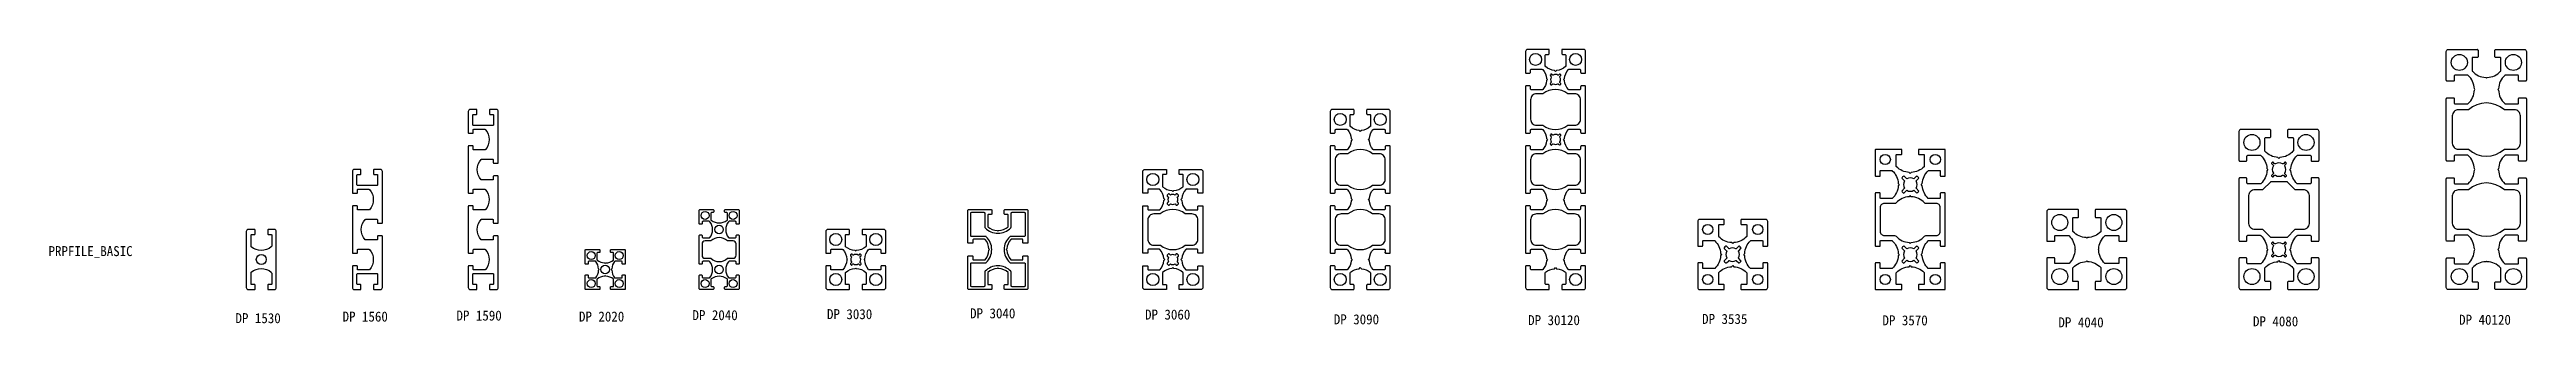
# Model space of a CAD drawing. Extents: x 2157 to 12417, y 247 to 1676.
# Drawn here: x 2161 to 3399, y 1497 to 1636 of the extents above; entities that cross this region are included whole.
import ezdxf

# ---------------------------------------------------------------- set-up
doc = ezdxf.new("R2010")
doc.units = 0
doc.header["$LTSCALE"] = 8
doc.layers.get('0').update_dxf_attribs({"linetype": 'CONTINUOUS'})
for name, color, linetype in [('3', 3, 'CONTINUOUS'), ('문자', 3, 'CONTINUOUS'), ('외형선', 3, 'CONTINUOUS')]:
    doc.layers.add(name, color=color, linetype=linetype)
doc.layers.add('AM_0', color=7, linetype='CONTINUOUS', lineweight=30)
doc.styles.add('궁서체', font='')
doc.styles.get('궁서체').set_extended_font_data('GungsuhChe')

msp = doc.modelspace()

# ---------------------------------------------------------------- texts
at = {"layer": 'AM_0', "color": 7, "style": '궁서체'}
for s, p in [('PRPFILE_BASIC', (2160.8, 1532.8)), ('DP 1530', (2254.2, 1499.3)), ('DP 1560', (2307.7, 1500.1)), ('DP 1590', (2364.6, 1500.6)), ('DP 2020', (2425.8, 1500.1)), ('DP 2040', (2482.5, 1500.8)), ('DP 3030', (2549.7, 1501.3)), ('DP 3040', (2621.2, 1501.7)), ('DP 3060', (2708.6, 1501.1)), ('DP 3090', (2802.9, 1498.7)), ('DP 30120', (2900, 1498.3)), ('DP 3535', (2986.9, 1498.9)), ('DP 3570', (3077, 1498.2)), ('DP 4040', (3164.9, 1497.2)), ('DP 4080', (3262.1, 1497.7)), ('DP 40120', (3365.1, 1498.5))]:
    msp.add_text(s, height=5, dxfattribs=at).set_placement(p)

# ---------------------------------------------------------------- linework, layer by layer
at = {"color": 7, "lineweight": -3}
msp.add_lwpolyline([(2927.7, 1516.1, 0.414214), (2928.7, 1517.1), (2928.7, 1518.1), (2928.7, 1527.6, 0.414214), (2928.4, 1527.9), (2926.7, 1527.9, 0.414214), (2926.2, 1527.4), (2926.2, 1526.4, -0.414214), (2925.7, 1525.9), (2920.4, 1525.9, -0.214256), (2920.1, 1526.1, -0.165853), (2918.2, 1530.5), (2917.7, 1531.1), (2918.2, 1531.6, -0.165853), (2920.1, 1536, -0.214256), (2920.4, 1536.2), (2925.7, 1536.2, -0.414214), (2926.2, 1535.7), (2926.2, 1534.7, 0.414214), (2926.7, 1534.2), (2928.4, 1534.2, 0.414214), (2928.7, 1534.5), (2928.7, 1557.6, 0.414214), (2928.4, 1557.9), (2926.7, 1557.9, 0.414214), (2926.2, 1557.4), (2926.2, 1556.4, -0.414214), (2925.7, 1555.9), (2920.4, 1555.9, -0.214256), (2920.1, 1556.1, -0.165853), (2918.2, 1560.5), (2917.7, 1561.1), (2918.2, 1561.6, -0.165853), (2920.1, 1566, -0.214256), (2920.4, 1566.2), (2925.7, 1566.2, -0.414214), (2926.2, 1565.7), (2926.2, 1564.7, 0.414214), (2926.7, 1564.2), (2928.4, 1564.2, 0.414214), (2928.7, 1564.5), (2928.7, 1587.6, 0.414214), (2928.4, 1587.9), (2926.7, 1587.9, 0.414214), (2926.2, 1587.4), (2926.2, 1586.4, -0.414214), (2925.7, 1585.9), (2920.4, 1585.9, -0.214256), (2920.1, 1586.1, -0.165853), (2918.2, 1590.5), (2917.7, 1591.1), (2918.2, 1591.6, -0.165853), (2920.1, 1596, -0.214256), (2920.4, 1596.2), (2925.7, 1596.2, -0.414214), (2926.2, 1595.7), (2926.2, 1594.7, 0.414214), (2926.7, 1594.2), (2928.4, 1594.2, 0.414214), (2928.7, 1594.5), (2928.7, 1617.6, 0.414214), (2928.4, 1617.9), (2926.7, 1617.9, 0.414214), (2926.2, 1617.4), (2926.2, 1616.4, -0.414214), (2925.7, 1615.9), (2920.4, 1615.9, -0.214256), (2920.1, 1616.1, -0.165853), (2918.2, 1620.5), (2917.7, 1621.1), (2918.2, 1621.6, -0.165853), (2920.1, 1626, -0.214256), (2920.4, 1626.2), (2925.7, 1626.2, -0.414214), (2926.2, 1625.7), (2926.2, 1624.7, 0.414214), (2926.7, 1624.2), (2928.4, 1624.2, 0.414214), (2928.7, 1624.5), (2928.7, 1634.1), (2928.7, 1635.1, 0.414214), (2927.7, 1636.1), (2926.7, 1636.1), (2917.1, 1636.1, 0.414214), (2916.8, 1635.8), (2916.8, 1634.1, 0.414214), (2917.3, 1633.6), (2918.3, 1633.6, -0.414214), (2918.8, 1633.1), (2918.8, 1627.8, -0.214256), (2918.7, 1627.5, -0.165853), (2914.2, 1625.6), (2913.7, 1625.1), (2913.2, 1625.6, -0.165853), (2908.7, 1627.5, -0.214256), (2908.5, 1627.8), (2908.5, 1633.1, -0.414214), (2909, 1633.6), (2910, 1633.6, 0.414214), (2910.5, 1634.1), (2910.5, 1635.8, 0.414214), (2910.2, 1636.1), (2900.7, 1636.1), (2899.7, 1636.1, 0.414214), (2898.7, 1635.1), (2898.7, 1634.1), (2898.7, 1624.5, 0.414214), (2899, 1624.2), (2900.7, 1624.2, 0.414214), (2901.2, 1624.7), (2901.2, 1625.7, -0.414214), (2901.7, 1626.2), (2906.9, 1626.2, -0.214256), (2907.3, 1626, -0.165853), (2909.2, 1621.6), (2909.7, 1621.1), (2909.2, 1620.5, -0.165853), (2907.3, 1616.1, -0.214256), (2906.9, 1615.9), (2901.7, 1615.9, -0.414214), (2901.2, 1616.4), (2901.2, 1617.4, 0.414214), (2900.7, 1617.9), (2899, 1617.9, 0.414214), (2898.7, 1617.6), (2898.7, 1594.5, 0.414214), (2899, 1594.2), (2900.7, 1594.2, 0.414214), (2901.2, 1594.7), (2901.2, 1595.7, -0.414214), (2901.7, 1596.2), (2906.9, 1596.2, -0.214256), (2907.3, 1596, -0.165853), (2909.2, 1591.6), (2909.7, 1591.1), (2909.2, 1590.5, -0.165853), (2907.3, 1586.1, -0.214256), (2906.9, 1585.9), (2901.7, 1585.9, -0.414214), (2901.2, 1586.4), (2901.2, 1587.4, 0.414214), (2900.7, 1587.9), (2899, 1587.9, 0.414214), (2898.7, 1587.6), (2898.7, 1564.5, 0.414214), (2899, 1564.2), (2900.7, 1564.2, 0.414214), (2901.2, 1564.7), (2901.2, 1565.7, -0.414214), (2901.7, 1566.2), (2906.9, 1566.2, -0.214256), (2907.3, 1566, -0.165853), (2909.2, 1561.6), (2909.7, 1561.1), (2909.2, 1560.5, -0.165853), (2907.3, 1556.1, -0.214256), (2906.9, 1555.9), (2901.7, 1555.9, -0.414214), (2901.2, 1556.4), (2901.2, 1557.4, 0.414214), (2900.7, 1557.9), (2899, 1557.9, 0.414214), (2898.7, 1557.6), (2898.7, 1534.5, 0.414214), (2899, 1534.2), (2900.7, 1534.2, 0.414214), (2901.2, 1534.7), (2901.2, 1535.7, -0.414214), (2901.7, 1536.2), (2906.9, 1536.2, -0.214256), (2907.3, 1536, -0.165853), (2909.2, 1531.6), (2909.7, 1531.1), (2909.2, 1530.5, -0.165853), (2907.3, 1526.1, -0.214256), (2906.9, 1525.9), (2901.7, 1525.9, -0.414214), (2901.2, 1526.4), (2901.2, 1527.4, 0.414214), (2900.7, 1527.9), (2899, 1527.9, 0.414214), (2898.7, 1527.6), (2898.7, 1518.1), (2898.7, 1517.1, 0.414214), (2899.7, 1516.1), (2900.7, 1516.1), (2910.2, 1516.1, 0.414214), (2910.5, 1516.4), (2910.5, 1518.1, 0.414214), (2910, 1518.6), (2909, 1518.6, -0.414214), (2908.5, 1519.1), (2908.5, 1524.3, -0.214256), (2908.7, 1524.7, -0.165853), (2913.2, 1526.5), (2913.7, 1527.1), (2914.2, 1526.5, -0.165853), (2918.7, 1524.7, -0.214256), (2918.8, 1524.3), (2918.8, 1519.1, -0.414214), (2918.3, 1518.6), (2917.3, 1518.6, 0.414214), (2916.8, 1518.1), (2916.8, 1516.4, 0.414214), (2917.1, 1516.1), (2926.7, 1516.1), (2927.7, 1516.1)], format="xyb", dxfattribs=at)
for points in [[(2374.5, 1606.1), (2371.5, 1606.1, 0.414214), (2370.5, 1605.1), (2370.5, 1594.5, 0.414214), (2370.8, 1594.2), (2372.7, 1594.2, 0.414214), (2373, 1594.5), (2373, 1595.9, -0.414214), (2373.3, 1596.2), (2378.8, 1596.2, -0.210977), (2379, 1596.1, -0.387336), (2379, 1586, -0.210977), (2378.8, 1585.9), (2373.3, 1585.9, -0.414214), (2373, 1586.2), (2373, 1587.6, 0.414214), (2372.7, 1587.9), (2370.8, 1587.9, 0.414214), (2370.5, 1587.6), (2370.5, 1564.5, 0.414214), (2370.8, 1564.2), (2372.7, 1564.2, 0.414214), (2373, 1564.5), (2373, 1565.9, -0.414214), (2373.3, 1566.2), (2378.8, 1566.2, -0.210977), (2379, 1566.1, -0.387336), (2379, 1556, -0.210977), (2378.8, 1555.9), (2373.3, 1555.9, -0.414214), (2373, 1556.2), (2373, 1557.6, 0.414214), (2372.7, 1557.9), (2370.8, 1557.9, 0.414214), (2370.5, 1557.6), (2370.5, 1534.5, 0.414214), (2370.8, 1534.2), (2372.7, 1534.2, 0.414214), (2373, 1534.5), (2373, 1535.9, -0.414214), (2373.3, 1536.2), (2378.8, 1536.2, -0.210977), (2379, 1536.1, -0.387336), (2379, 1526, -0.210977), (2378.8, 1525.9), (2373.3, 1525.9, -0.414214), (2373, 1526.2), (2373, 1527.6, 0.414214), (2372.7, 1527.9), (2370.8, 1527.9, 0.414214), (2370.5, 1527.6), (2370.5, 1517.1, 0.414214), (2371.5, 1516.1), (2374.5, 1516.1, 0.414214), (2374.8, 1516.4), (2374.8, 1518.3, 0.414214), (2374.5, 1518.6), (2373.1, 1518.6, -0.414214), (2372.8, 1518.9), (2372.8, 1523.8, -0.414214), (2373.1, 1524.1), (2382.8, 1524.1, -0.414214), (2383.1, 1523.8), (2383.1, 1518.9, -0.414214), (2382.8, 1518.6), (2381.4, 1518.6, 0.414214), (2381.1, 1518.3), (2381.1, 1516.4, 0.414214), (2381.4, 1516.1), (2384.5, 1516.1, 0.414214), (2385.5, 1517.1), (2385.5, 1542.6, 0.414214), (2385.2, 1542.9), (2383.3, 1542.9, 0.414214), (2383, 1542.6), (2383, 1541.2, -0.414214), (2382.7, 1540.9), (2377.1, 1540.9, -0.210977), (2376.9, 1541, -0.387336), (2376.9, 1551.1, -0.210977), (2377.1, 1551.2), (2382.7, 1551.2, -0.414214), (2383, 1550.9), (2383, 1549.5, 0.414214), (2383.3, 1549.2), (2385.2, 1549.2, 0.414214), (2385.5, 1549.5), (2385.5, 1572.6, 0.414214), (2385.2, 1572.9), (2383.3, 1572.9, 0.414214), (2383, 1572.6), (2383, 1571.2, -0.414214), (2382.7, 1570.9), (2377.1, 1570.9, -0.210977), (2376.9, 1571, -0.387336), (2376.9, 1581.1, -0.210977), (2377.1, 1581.2), (2382.7, 1581.2, -0.414214), (2383, 1580.9), (2383, 1579.5, 0.414214), (2383.3, 1579.2), (2385.2, 1579.2, 0.414214), (2385.5, 1579.5), (2385.5, 1605.1, 0.414214), (2384.5, 1606.1), (2381.4, 1606.1, 0.414214), (2381.1, 1605.8), (2381.1, 1603.9, 0.414214), (2381.4, 1603.6), (2382.8, 1603.6, -0.414214), (2383.1, 1603.3), (2383.1, 1598.4, -0.414214), (2382.8, 1598.1), (2373.1, 1598.1, -0.414214), (2372.8, 1598.4), (2372.8, 1603.3, -0.414214), (2373.1, 1603.6), (2374.5, 1603.6, 0.414214), (2374.8, 1603.9), (2374.8, 1605.8, 0.414214)], [(2491.9, 1521.4, 0.233), (2491.7, 1521), (2491.7, 1518.1, 0.414214), (2492.2, 1517.6), (2492.7, 1517.6, -0.414214), (2493.2, 1517.1), (2493.2, 1516.6, -0.414214), (2492.7, 1516.1), (2486.3, 1516.1, -0.414214), (2485.8, 1516.6), (2485.8, 1522.9, -0.414214), (2486.3, 1523.4), (2486.8, 1523.4, -0.414214), (2487.3, 1522.9), (2487.3, 1522.4, 0.414214), (2487.8, 1521.9), (2490.8, 1521.9, 0.233), (2491.2, 1522.1, 0.339808), (2491.2, 1530, 0.233), (2490.8, 1530.2), (2487.8, 1530.2, 0.414214), (2487.3, 1529.7), (2487.3, 1529.2, -0.414214), (2486.8, 1528.7), (2486.3, 1528.7, -0.414214), (2485.8, 1529.2), (2485.8, 1536.1), (2485.8, 1542.9, -0.414214), (2486.3, 1543.4), (2486.8, 1543.4, -0.414214), (2487.3, 1542.9), (2487.3, 1542.4, 0.414214), (2487.8, 1541.9), (2490.8, 1541.9, 0.233), (2491.2, 1542.1, 0.339808), (2491.2, 1550, 0.233), (2490.8, 1550.2), (2487.8, 1550.2, 0.414214), (2487.3, 1549.7), (2487.3, 1549.2, -0.414214), (2486.8, 1548.7), (2486.3, 1548.7, -0.414214), (2485.8, 1549.2), (2485.8, 1555.6, -0.414214), (2486.3, 1556.1), (2492.7, 1556.1, -0.414214), (2493.2, 1555.6), (2493.2, 1555.1, -0.414214), (2492.7, 1554.6), (2492.2, 1554.6, 0.414214), (2491.7, 1554.1), (2491.7, 1551.1, 0.233), (2491.9, 1550.7, 0.339808), (2499.8, 1550.7, 0.233), (2500, 1551.1), (2500, 1554.1, 0.414214), (2499.5, 1554.6), (2499, 1554.6, -0.414214), (2498.5, 1555.1), (2498.5, 1555.6, -0.414214), (2499, 1556.1), (2505.3, 1556.1, -0.414214), (2505.8, 1555.6), (2505.8, 1549.2, -0.414214), (2505.3, 1548.7), (2504.8, 1548.7, -0.414214), (2504.3, 1549.2), (2504.3, 1549.7, 0.414214), (2503.8, 1550.2), (2500.9, 1550.2, 0.233), (2500.5, 1550, 0.339808), (2500.5, 1542.1, 0.233), (2500.9, 1541.9), (2503.8, 1541.9, 0.414214), (2504.3, 1542.4), (2504.3, 1542.9, -0.414214), (2504.8, 1543.4), (2505.3, 1543.4, -0.414214), (2505.8, 1542.9), (2505.8, 1536.1), (2505.8, 1529.2, -0.414214), (2505.3, 1528.7), (2504.8, 1528.7, -0.414214), (2504.3, 1529.2), (2504.3, 1529.7, 0.414214), (2503.8, 1530.2), (2500.9, 1530.2, 0.233), (2500.5, 1530, 0.339808), (2500.5, 1522.1, 0.233), (2500.9, 1521.9), (2503.8, 1521.9, 0.414214), (2504.3, 1522.4), (2504.3, 1522.9, -0.414214), (2504.8, 1523.4), (2505.3, 1523.4, -0.414214), (2505.8, 1522.9), (2505.8, 1516.6, -0.414214), (2505.3, 1516.1), (2499, 1516.1, -0.414214), (2498.5, 1516.6), (2498.5, 1517.1, -0.414214), (2499, 1517.6), (2499.5, 1517.6, 0.414214), (2500, 1518.1), (2500, 1521, 0.233), (2499.8, 1521.4, 0.339808)], [(2443.1, 1531), (2443.1, 1534.3, 0.414214), (2442.8, 1534.6), (2441.9, 1534.6, -0.414214), (2441.6, 1534.9), (2441.6, 1535.8, -0.414214), (2441.9, 1536.1), (2448.6, 1536.1, -0.414214), (2448.9, 1535.8), (2448.9, 1529, -0.414214), (2448.6, 1528.7), (2447.7, 1528.7, -0.414214), (2447.4, 1529), (2447.4, 1529.9, 0.414214), (2447.1, 1530.2), (2443.9, 1530.2, 0.228782), (2443.6, 1530.1, 0.157225), (2442.2, 1526.4), (2441.9, 1526.1), (2442.2, 1525.8, 0.157225), (2443.6, 1522, 0.228782), (2443.9, 1521.9), (2447.1, 1521.9, 0.414214), (2447.4, 1522.2), (2447.4, 1523.1, -0.414214), (2447.7, 1523.4), (2448.6, 1523.4, -0.414214), (2448.9, 1523.1), (2448.9, 1516.4, -0.414214), (2448.6, 1516.1), (2441.9, 1516.1, -0.414214), (2441.6, 1516.4), (2441.6, 1517.3, -0.414214), (2441.9, 1517.6), (2442.8, 1517.6, 0.414214), (2443.1, 1517.9), (2443.1, 1521.1, 0.228782), (2443, 1521.3, 0.157225), (2439.2, 1522.8), (2438.9, 1523.1), (2438.6, 1522.8, 0.157225), (2434.9, 1521.3, 0.228782), (2434.8, 1521.1), (2434.8, 1517.9, 0.414214), (2435.1, 1517.6), (2436, 1517.6, -0.414214), (2436.3, 1517.3), (2436.3, 1516.4, -0.414214), (2436, 1516.1), (2429.2, 1516.1, -0.414214), (2428.9, 1516.4), (2428.9, 1523.1, -0.414214), (2429.2, 1523.4), (2430.1, 1523.4, -0.414214), (2430.4, 1523.1), (2430.4, 1522.2, 0.414214), (2430.7, 1521.9), (2434, 1521.9, 0.228782), (2434.2, 1522, 0.157225), (2435.6, 1525.8), (2435.9, 1526.1), (2435.6, 1526.4, 0.157225), (2434.2, 1530.1, 0.228782), (2434, 1530.2), (2430.7, 1530.2, 0.414214), (2430.4, 1529.9), (2430.4, 1529, -0.414214), (2430.1, 1528.7), (2429.2, 1528.7, -0.414214), (2428.9, 1529), (2428.9, 1535.8, -0.414214), (2429.2, 1536.1), (2436, 1536.1, -0.414214), (2436.3, 1535.8), (2436.3, 1534.9, -0.414214), (2436, 1534.6), (2435.1, 1534.6, 0.414214), (2434.8, 1534.3), (2434.8, 1531, 0.228782), (2434.9, 1530.8, 0.157225), (2438.6, 1529.4), (2438.9, 1529.1), (2439.2, 1529.4, 0.157225), (2443, 1530.8, 0.228782)], [(2500, 1531.7), (2502.8, 1531.7, 0.414214), (2504.3, 1533.2), (2504.3, 1536.1), (2504.3, 1538.9, 0.414214), (2502.8, 1540.4), (2500, 1540.4, 0.399275), (2491.7, 1540.4), (2488.8, 1540.4, 0.414214), (2487.3, 1538.9), (2487.3, 1536.1), (2487.3, 1533.2, 0.414214), (2488.8, 1531.7), (2491.7, 1531.7, 0.399275)]]:
    msp.add_lwpolyline(points, format="xyb", close=True, dxfattribs=at)
at = {"color": 7}
msp.add_lwpolyline([(2312.6, 1534.5, 0.414214), (2312.9, 1534.2), (2314.8, 1534.2, 0.414214), (2315.1, 1534.5), (2315.1, 1535.9, -0.414214), (2315.4, 1536.2), (2320.9, 1536.2, -0.210977), (2321.1, 1536.1, -0.387336), (2321.1, 1526, -0.210977), (2320.9, 1525.9), (2315.4, 1525.9, -0.414214), (2315.1, 1526.2), (2315.1, 1527.6, 0.414214), (2314.8, 1527.9), (2312.9, 1527.9, 0.414214), (2312.6, 1527.6), (2312.6, 1517.1, 0.414214), (2313.6, 1516.1), (2316.6, 1516.1, 0.414214), (2316.9, 1516.4), (2316.9, 1518.3, 0.414214), (2316.6, 1518.6), (2315.2, 1518.6, -0.414214), (2314.9, 1518.9), (2314.9, 1523.8, -0.414214), (2315.2, 1524.1), (2324.9, 1524.1, -0.414214), (2325.2, 1523.8), (2325.2, 1518.9, -0.414214), (2324.9, 1518.6), (2323.5, 1518.6, 0.414214), (2323.2, 1518.3), (2323.2, 1516.4, 0.414214), (2323.5, 1516.1), (2326.6, 1516.1, 0.414214), (2327.6, 1517.1), (2327.6, 1542.6, 0.414214), (2327.3, 1542.9), (2325.4, 1542.9, 0.414214), (2325.1, 1542.6), (2325.1, 1541.2, -0.414214), (2324.8, 1540.9), (2319.3, 1540.9, -0.210977), (2319, 1541, -0.387336), (2319, 1551.1, -0.210977), (2319.3, 1551.2), (2324.8, 1551.2, -0.414214), (2325.1, 1550.9), (2325.1, 1549.5, 0.414214), (2325.4, 1549.2), (2327.3, 1549.2, 0.414214), (2327.6, 1549.5), (2327.6, 1575.1, 0.414214), (2326.6, 1576.1), (2323.5, 1576.1, 0.414214), (2323.2, 1575.8), (2323.2, 1573.9, 0.414214), (2323.5, 1573.6), (2324.9, 1573.6, -0.414214), (2325.2, 1573.3), (2325.2, 1568.4, -0.414214), (2324.9, 1568.1), (2315.2, 1568.1, -0.414214), (2314.9, 1568.4), (2314.9, 1573.3, -0.414214), (2315.2, 1573.6), (2316.6, 1573.6, 0.414214), (2316.9, 1573.9), (2316.9, 1575.8, 0.414214), (2316.6, 1576.1), (2313.6, 1576.1, 0.414214), (2312.6, 1575.1), (2312.6, 1564.5, 0.414214), (2312.9, 1564.2), (2314.8, 1564.2, 0.414214), (2315.1, 1564.5), (2315.1, 1565.9, -0.414214), (2315.4, 1566.2), (2320.9, 1566.2, -0.210977), (2321.1, 1566.1, -0.387336), (2321.1, 1556, -0.210977), (2320.9, 1555.9), (2315.4, 1555.9, -0.414214), (2315.1, 1556.2), (2315.1, 1557.6, 0.414214), (2314.8, 1557.9), (2312.9, 1557.9, 0.414214), (2312.6, 1557.6)], format="xyb", close=True, dxfattribs=at)
at = {"color": 7, "lineweight": -3}
for centre, radius in [((2488.8, 1553.1), 2), ((2495.8, 1546.1), 2.1), ((2502.8, 1553.1), 2), ((2431.9, 1533.1), 2), ((2445.9, 1533.1), 2), ((2438.9, 1526.1), 2.15), ((2495.8, 1526.1), 2.1), ((2431.9, 1519.1), 2), ((2445.9, 1519.1), 2), ((2488.8, 1519.1), 2), ((2502.8, 1519.1), 2)]:
    msp.add_circle(centre, radius, dxfattribs=at)
at = {"layer": '3', "color": 7, "lineweight": -3}
for points in [[(3083.9, 1524.4, -0.191028), (3084, 1524.6, -0.19275), (3090.4, 1527.5), (3090.9, 1528.1), (3091.4, 1527.5, -0.19275), (3097.8, 1524.6, -0.191028), (3097.9, 1524.4), (3097.9, 1518.9, -0.414214), (3097.6, 1518.6), (3095.3, 1518.6, 0.414214), (3095, 1518.3), (3095, 1516.4, 0.414214), (3095.3, 1516.1), (3108.1, 1516.1, 0.414214), (3108.4, 1516.4), (3108.4, 1529.1, 0.414214), (3108.1, 1529.4), (3106.2, 1529.4, 0.414214), (3105.9, 1529.1), (3105.9, 1526.9, -0.414214), (3105.6, 1526.6), (3100.1, 1526.6, -0.191028), (3099.9, 1526.6, -0.19275), (3096.9, 1533), (3096.4, 1533.6), (3096.9, 1534.1, -0.19275), (3099.9, 1540.5, -0.191028), (3100.1, 1540.6), (3105.6, 1540.6, -0.414214), (3105.9, 1540.3), (3105.9, 1538, 0.414214), (3106.2, 1537.7), (3108.1, 1537.7, 0.414214), (3108.4, 1538), (3108.4, 1564.1, 0.414214), (3108.1, 1564.4), (3106.2, 1564.4, 0.414214), (3105.9, 1564.1), (3105.9, 1561.9, -0.414214), (3105.6, 1561.6), (3100.1, 1561.6, -0.191028), (3099.9, 1561.6, -0.19275), (3096.9, 1568), (3096.4, 1568.6), (3096.9, 1569.1, -0.19275), (3099.9, 1575.5, -0.191028), (3100.1, 1575.6), (3105.6, 1575.6, -0.414214), (3105.9, 1575.3), (3105.9, 1573, 0.414214), (3106.2, 1572.7), (3108.1, 1572.7, 0.414214), (3108.4, 1573), (3108.4, 1585.8, 0.414214), (3108.1, 1586.1), (3095.3, 1586.1, 0.414214), (3095, 1585.8), (3095, 1583.9, 0.414214), (3095.3, 1583.6), (3097.6, 1583.6, -0.414214), (3097.9, 1583.3), (3097.9, 1577.8, -0.191028), (3097.8, 1577.5, -0.19275), (3091.4, 1574.6), (3090.9, 1574.1), (3090.4, 1574.6, -0.19275), (3084, 1577.5, -0.191028), (3083.9, 1577.8), (3083.9, 1583.3, -0.414214), (3084.2, 1583.6), (3086.4, 1583.6, 0.414214), (3086.7, 1583.9), (3086.7, 1585.8, 0.414214), (3086.4, 1586.1), (3073.7, 1586.1, 0.414214), (3073.4, 1585.8), (3073.4, 1573, 0.414214), (3073.7, 1572.7), (3075.6, 1572.7, 0.414214), (3075.9, 1573), (3075.9, 1575.3, -0.414214), (3076.2, 1575.6), (3081.7, 1575.6, -0.191028), (3081.9, 1575.5, -0.19275), (3084.9, 1569.1), (3085.4, 1568.6), (3084.9, 1568, -0.19275), (3081.9, 1561.6, -0.191028), (3081.7, 1561.6), (3076.2, 1561.6, -0.414214), (3075.9, 1561.9), (3075.9, 1564.1, 0.414214), (3075.6, 1564.4), (3073.7, 1564.4, 0.414214), (3073.4, 1564.1), (3073.4, 1538, 0.414214), (3073.7, 1537.7), (3075.6, 1537.7, 0.414214), (3075.9, 1538), (3075.9, 1540.3, -0.414214), (3076.2, 1540.6), (3081.7, 1540.6, -0.191028), (3081.9, 1540.5, -0.19275), (3084.9, 1534.1), (3085.4, 1533.6), (3084.9, 1533, -0.196021), (3081.8, 1526.6), (3076.2, 1526.6, -0.414214), (3075.9, 1526.9), (3075.9, 1529.1, 0.414214), (3075.6, 1529.4), (3073.7, 1529.4, 0.414214), (3073.4, 1529.1), (3073.4, 1516.4, 0.414214), (3073.7, 1516.1), (3086.4, 1516.1, 0.414214), (3086.7, 1516.4), (3086.7, 1518.3, 0.414214), (3086.4, 1518.6), (3084.2, 1518.6, -0.414214), (3083.9, 1518.9)], [(3279.3, 1519.6), (3279.3, 1516.6, 0.414214), (3279.8, 1516.1), (3293.1, 1516.1), (3294.1, 1516.1, 0.414214), (3295.1, 1517.1), (3295.1, 1518.1), (3295.1, 1531.4, 0.414214), (3294.6, 1531.9), (3291.6, 1531.9, 0.414214), (3291.1, 1531.4), (3291.1, 1529.4, -0.414214), (3290.6, 1528.9), (3284.5, 1528.9, -0.187081), (3284.2, 1529, -0.196705), (3281.1, 1535.5), (3280.6, 1536.1), (3281.1, 1536.6, -0.196705), (3284.2, 1543.1, -0.187081), (3284.5, 1543.2), (3290.6, 1543.2, -0.414214), (3291.1, 1542.7), (3291.1, 1540.7, 0.414214), (3291.6, 1540.2), (3294.6, 1540.2, 0.414214), (3295.1, 1540.7), (3295.1, 1571.4, 0.414214), (3294.6, 1571.9), (3291.6, 1571.9, 0.414214), (3291.1, 1571.4), (3291.1, 1569.4, -0.414214), (3290.6, 1568.9), (3284.5, 1568.9, -0.187081), (3284.2, 1569, -0.196705), (3281.1, 1575.5), (3280.6, 1576.1), (3281.1, 1576.6, -0.196705), (3284.2, 1583.1, -0.187081), (3284.5, 1583.2), (3290.6, 1583.2, -0.414214), (3291.1, 1582.7), (3291.1, 1580.7, 0.414214), (3291.6, 1580.2), (3294.6, 1580.2, 0.414214), (3295.1, 1580.7), (3295.1, 1594.1), (3295.1, 1595.1, 0.414214), (3294.1, 1596.1), (3293.1, 1596.1), (3279.8, 1596.1, 0.414214), (3279.3, 1595.6), (3279.3, 1592.6, 0.414214), (3279.8, 1592.1), (3281.8, 1592.1, -0.414214), (3282.3, 1591.6), (3282.3, 1585.5, -0.187081), (3282.1, 1585.2, -0.196705), (3275.6, 1582.1), (3275.1, 1581.6), (3274.6, 1582.1, -0.196705), (3268.1, 1585.2, -0.187081), (3268, 1585.5), (3268, 1591.6, -0.414214), (3268.5, 1592.1), (3270.5, 1592.1, 0.414214), (3271, 1592.6), (3271, 1595.6, 0.414214), (3270.5, 1596.1), (3257.1, 1596.1), (3256.1, 1596.1, 0.414214), (3255.1, 1595.1), (3255.1, 1594.1), (3255.1, 1580.7, 0.414214), (3255.6, 1580.2), (3258.6, 1580.2, 0.414214), (3259.1, 1580.7), (3259.1, 1582.7, -0.414214), (3259.6, 1583.2), (3265.7, 1583.2, -0.187081), (3266, 1583.1, -0.196705), (3269.1, 1576.6), (3269.6, 1576.1), (3269.1, 1575.5, -0.196705), (3266, 1569, -0.187081), (3265.7, 1568.9), (3259.6, 1568.9, -0.414214), (3259.1, 1569.4), (3259.1, 1571.4, 0.414214), (3258.6, 1571.9), (3255.6, 1571.9, 0.414214), (3255.1, 1571.4), (3255.1, 1540.7, 0.414214), (3255.6, 1540.2), (3258.6, 1540.2, 0.414214), (3259.1, 1540.7), (3259.1, 1542.7, -0.414214), (3259.6, 1543.2), (3265.7, 1543.2, -0.187081), (3266, 1543.1, -0.196705), (3269.1, 1536.6), (3269.6, 1536.1), (3269.1, 1535.5, -0.196705), (3266, 1529, -0.187081), (3265.7, 1528.9), (3259.6, 1528.9, -0.414214), (3259.1, 1529.4), (3259.1, 1531.4, 0.414214), (3258.6, 1531.9), (3255.6, 1531.9, 0.414214), (3255.1, 1531.4), (3255.1, 1518.1), (3255.1, 1517.1, 0.414214), (3256.1, 1516.1), (3257.1, 1516.1), (3270.5, 1516.1, 0.414214), (3271, 1516.6), (3271, 1519.6, 0.414214), (3270.5, 1520.1), (3268.5, 1520.1, -0.414214), (3268, 1520.6), (3268, 1526.6, -0.187081), (3268.1, 1527, -0.196705), (3274.6, 1530), (3275.1, 1530.6), (3275.6, 1530, -0.196705), (3282.1, 1527, -0.187081), (3282.3, 1526.6), (3282.3, 1520.6, -0.414214), (3281.8, 1520.1), (3279.8, 1520.1, 0.414214)], [(3089.1, 1565.7, 0.289169), (3092.7, 1565.7), (3094.1, 1564.2, 0.069783), (3095.2, 1565.3), (3093.8, 1566.7, 0.289169), (3093.8, 1570.4), (3095.2, 1571.8, 0.069783), (3094.1, 1572.9), (3092.7, 1571.4, 0.289169), (3089.1, 1571.4), (3087.6, 1572.9, 0.069783), (3086.6, 1571.8), (3088, 1570.4, 0.289169), (3088, 1566.7), (3086.6, 1565.3, 0.069783), (3087.6, 1564.2)], [(3277.3, 1573.2), (3278, 1572.5, 0.415397), (3278.4, 1572.5), (3278.7, 1572.7, 0.415397), (3278.7, 1573.2), (3278, 1573.9, -0.353268), (3278, 1574.2, 0.292377), (3278, 1577.9, -0.353268), (3278, 1578.3), (3278.7, 1579, 0.415397), (3278.7, 1579.4), (3278.4, 1579.7, 0.415397), (3278, 1579.7), (3277.3, 1579, -0.353268), (3276.9, 1578.9, 0.292377), (3273.3, 1578.9, -0.353268), (3272.9, 1579), (3272.2, 1579.7, 0.415397), (3271.8, 1579.7), (3271.5, 1579.4, 0.415397), (3271.5, 1579), (3272.2, 1578.3, -0.353268), (3272.3, 1577.9, 0.292377), (3272.3, 1574.2, -0.353268), (3272.2, 1573.9), (3271.5, 1573.2, 0.415397), (3271.5, 1572.7), (3271.8, 1572.5, 0.415397), (3272.2, 1572.5), (3272.9, 1573.2, -0.353268), (3273.3, 1573.2, 0.292377), (3276.9, 1573.2, -0.353268)], [(3103.9, 1559.1), (3098.7, 1559.1, -0.213422), (3098, 1559.4, 0.199315), (3091.4, 1562.5), (3090.9, 1563.1), (3090.4, 1562.5, 0.199315), (3083.8, 1559.4, -0.213422), (3083.1, 1559.1), (3077.9, 1559.1, 0.414214), (3075.9, 1557.1), (3075.9, 1545.1, 0.414214), (3077.9, 1543.1), (3083.1, 1543.1, -0.213422), (3083.8, 1542.7, 0.199315), (3090.4, 1539.6), (3090.9, 1539.1), (3091.4, 1539.6, 0.199315), (3098, 1542.7, -0.213422), (3098.7, 1543.1), (3103.9, 1543.1, 0.414214), (3105.9, 1545.1), (3105.9, 1557.1, 0.414214)], [(3271.2, 1542.1, -0.198912), (3271, 1542.1), (3267.1, 1546.1), (3263.1, 1546.1, -0.414214), (3260.1, 1549.1), (3260.1, 1563.1, -0.414214), (3263.1, 1566.1), (3267.1, 1566.1), (3271, 1570, -0.198912), (3271.2, 1570.1), (3279, 1570.1, -0.198912), (3279.2, 1570), (3283.1, 1566.1), (3287.1, 1566.1, -0.414214), (3290.1, 1563.1), (3290.1, 1549.1, -0.414214), (3287.1, 1546.1), (3283.1, 1546.1), (3279.2, 1542.1, -0.198912), (3279, 1542.1)], [(2993.2, 1526.6, -0.191028), (2993, 1526.6), (2987.5, 1526.6, -0.414214), (2987.2, 1526.9), (2987.2, 1529.1, 0.414214), (2986.9, 1529.4), (2985, 1529.4, 0.414214), (2984.7, 1529.1), (2984.7, 1517.1, 0.414214), (2985.7, 1516.1), (2997.7, 1516.1, 0.414214), (2998, 1516.4), (2998, 1518.3, 0.414214), (2997.7, 1518.6), (2995.5, 1518.6, -0.414214), (2995.2, 1518.9), (2995.2, 1524.4, -0.191028), (2995.2, 1524.6, -0.19275), (3001.6, 1527.5), (3002.2, 1528.1), (3002.7, 1527.5, -0.19275), (3009.1, 1524.6, -0.191028), (3009.2, 1524.4), (3009.2, 1518.9, -0.414214), (3008.9, 1518.6), (3006.6, 1518.6, 0.414214), (3006.3, 1518.3), (3006.3, 1516.4, 0.414214), (3006.6, 1516.1), (3018.7, 1516.1, 0.414214), (3019.7, 1517.1), (3019.7, 1529.1, 0.414214), (3019.4, 1529.4), (3017.5, 1529.4, 0.414214), (3017.2, 1529.1), (3017.2, 1526.9, -0.414214), (3016.9, 1526.6), (3011.4, 1526.6, -0.191028), (3011.1, 1526.6, -0.19275), (3008.2, 1533), (3007.7, 1533.6), (3008.2, 1534.1, -0.19275), (3011.1, 1540.5, -0.191028), (3011.4, 1540.6), (3016.9, 1540.6, -0.414214), (3017.2, 1540.3), (3017.2, 1538, 0.414214), (3017.5, 1537.7), (3019.4, 1537.7, 0.414214), (3019.7, 1538), (3019.7, 1550.1, 0.414214), (3018.7, 1551.1), (3006.6, 1551.1, 0.414214), (3006.3, 1550.8), (3006.3, 1548.9, 0.414214), (3006.6, 1548.6), (3008.9, 1548.6, -0.414214), (3009.2, 1548.3), (3009.2, 1542.8, -0.191028), (3009.1, 1542.5, -0.19275), (3002.7, 1539.6), (3002.2, 1539.1), (3001.6, 1539.6, -0.19275), (2995.2, 1542.5, -0.191028), (2995.2, 1542.8), (2995.2, 1548.3, -0.414214), (2995.5, 1548.6), (2997.7, 1548.6, 0.414214), (2998, 1548.9), (2998, 1550.8, 0.414214), (2997.7, 1551.1), (2985.7, 1551.1, 0.414214), (2984.7, 1550.1), (2984.7, 1538, 0.414214), (2985, 1537.7), (2986.9, 1537.7, 0.414214), (2987.2, 1538), (2987.2, 1540.3, -0.414214), (2987.5, 1540.6), (2993, 1540.6, -0.191028), (2993.2, 1540.5, -0.19275), (2996.1, 1534.1), (2996.7, 1533.6), (2996.1, 1533, -0.19275)], [(3003.8, 1536.5, 0.254096), (3000.5, 1536.5, -0.332238), (3000.2, 1536.6), (2999.1, 1537.7, 0.388567), (2998.7, 1537.7, 0.044204), (2998, 1537, 0.388567), (2998, 1536.6), (2999.1, 1535.5, -0.332238), (2999.2, 1535.2, 0.254096), (2999.2, 1531.9, -0.332238), (2999.1, 1531.6), (2998, 1530.5, 0.388567), (2998, 1530.1, 0.044204), (2998.7, 1529.4, 0.388567), (2999.1, 1529.4), (3000.2, 1530.5, -0.332238), (3000.5, 1530.6, 0.254096), (3003.8, 1530.6, -0.332238), (3004.1, 1530.5), (3005.2, 1529.4, 0.388567), (3005.6, 1529.4, 0.044204), (3006.3, 1530.1, 0.388567), (3006.3, 1530.5), (3005.2, 1531.6, -0.332238), (3005.1, 1531.9, 0.254096), (3005.1, 1535.2, -0.332238), (3005.2, 1535.5), (3006.3, 1536.6, 0.388567), (3006.3, 1537, 0.044204), (3005.6, 1537.7, 0.388567), (3005.2, 1537.7), (3004.1, 1536.6, -0.332238)], [(3094.1, 1537.9), (3092.7, 1536.4, 0.289169), (3089.1, 1536.4), (3087.6, 1537.9, 0.069783), (3086.6, 1536.8), (3088, 1535.4, 0.289169), (3088, 1531.7), (3086.6, 1530.3, 0.069783), (3087.6, 1529.2), (3089.1, 1530.7, 0.289169), (3092.7, 1530.7), (3094.1, 1529.2, 0.069783), (3095.2, 1530.3), (3093.8, 1531.7, 0.289169), (3093.8, 1535.4), (3095.2, 1536.8, 0.069783)], [(3277.3, 1533.2), (3278, 1532.5, 0.415397), (3278.4, 1532.5), (3278.7, 1532.7, 0.415397), (3278.7, 1533.2), (3278, 1533.9, -0.353268), (3278, 1534.2, 0.292377), (3278, 1537.9, -0.353268), (3278, 1538.3), (3278.7, 1539, 0.415397), (3278.7, 1539.4), (3278.4, 1539.7, 0.415397), (3278, 1539.7), (3277.3, 1539, -0.353268), (3276.9, 1538.9, 0.292377), (3273.3, 1538.9, -0.353268), (3272.9, 1539), (3272.2, 1539.7, 0.415397), (3271.8, 1539.7), (3271.5, 1539.4, 0.415397), (3271.5, 1539), (3272.2, 1538.3, -0.353268), (3272.3, 1537.9, 0.292377), (3272.3, 1534.2, -0.353268), (3272.2, 1533.9), (3271.5, 1533.2, 0.415397), (3271.5, 1532.7), (3271.8, 1532.5, 0.415397), (3272.2, 1532.5), (3272.9, 1533.2, -0.353268), (3273.3, 1533.2, 0.292377), (3276.9, 1533.2, -0.353268)]]:
    msp.add_lwpolyline(points, format="xyb", close=True, dxfattribs=at)
for centre, radius in [((3261.6, 1589.6), 4), ((3288.6, 1589.6), 4), ((3078.4, 1581.1), 2.55), ((3103.4, 1581.1), 2.55), ((2989.7, 1546.1), 2.55), ((3014.7, 1546.1), 2.55), ((2989.7, 1521.1), 2.55), ((3014.7, 1521.1), 2.55), ((3078.4, 1521.1), 2.55), ((3103.4, 1521.1), 2.55), ((3261.6, 1522.6), 4), ((3288.6, 1522.6), 4)]:
    msp.add_circle(centre, radius, dxfattribs=at)
at = {"layer": 'AM_0', "color": 7}
for points in [[(2710.3, 1555.9), (2715.8, 1555.9, 0.210977), (2716, 1556, 0.169078), (2718, 1560.6), (2718.5, 1561.1), (2718, 1561.6, 0.169078), (2716, 1566.1, 0.210977), (2715.8, 1566.2), (2710.3, 1566.2, 0.414214), (2710, 1565.9), (2710, 1564.5, -0.414214), (2709.7, 1564.2), (2707.5, 1564.2), (2707.5, 1575.1, -0.414214), (2708.5, 1576.1), (2719.3, 1576.1), (2719.3, 1573.9, -0.414214), (2719, 1573.6), (2717.6, 1573.6, 0.414214), (2717.3, 1573.3), (2717.3, 1567.8, 0.210977), (2717.4, 1567.5, 0.169078), (2722, 1565.6), (2722.5, 1565.1), (2723, 1565.6, 0.169078), (2727.5, 1567.5, 0.210977), (2727.6, 1567.8), (2727.6, 1573.3, 0.414214), (2727.3, 1573.6), (2725.9, 1573.6, -0.414214), (2725.6, 1573.9), (2725.6, 1576.1), (2736.5, 1576.1, -0.414214), (2737.5, 1575.1), (2737.5, 1564.2), (2735.3, 1564.2, -0.414214), (2735, 1564.5), (2735, 1565.9, 0.414214), (2734.7, 1566.2), (2729.2, 1566.2, 0.210977), (2728.9, 1566.1, 0.169078), (2727, 1561.6), (2726.5, 1561.1), (2727, 1560.6, 0.169078), (2728.9, 1556, 0.210977), (2729.2, 1555.9), (2734.7, 1555.9, 0.414214), (2735, 1556.2), (2735, 1557.6, -0.414214), (2735.3, 1557.9), (2737.5, 1557.9), (2737.5, 1534.2), (2735.3, 1534.2, -0.414214), (2735, 1534.5), (2735, 1535.9, 0.414214), (2734.7, 1536.2), (2729.2, 1536.2, 0.210977), (2728.9, 1536.1, 0.169078), (2727, 1531.6), (2726.5, 1531.1), (2727, 1530.6, 0.169078), (2728.9, 1526, 0.210977), (2729.2, 1525.9), (2734.7, 1525.9, 0.414214), (2735, 1526.2), (2735, 1527.6, -0.414214), (2735.3, 1527.9), (2737.5, 1527.9), (2737.5, 1517.1, -0.414214), (2736.5, 1516.1), (2725.6, 1516.1), (2725.6, 1518.3, -0.414214), (2725.9, 1518.6), (2727.3, 1518.6, 0.414214), (2727.6, 1518.9), (2727.6, 1524.4, 0.210977), (2727.5, 1524.6, 0.169078), (2723, 1526.6), (2722.5, 1527.1), (2722, 1526.6, 0.169078), (2717.4, 1524.6, 0.210977), (2717.3, 1524.4), (2717.3, 1518.9, 0.414214), (2717.6, 1518.6), (2719, 1518.6, -0.414214), (2719.3, 1518.3), (2719.3, 1516.1), (2708.5, 1516.1, -0.414214), (2707.5, 1517.1), (2707.5, 1527.9), (2709.7, 1527.9, -0.414214), (2710, 1527.6), (2710, 1526.2, 0.414214), (2710.3, 1525.9), (2715.8, 1525.9, 0.210977), (2716, 1526, 0.169078), (2718, 1530.6), (2718.5, 1531.1), (2718, 1531.6, 0.169078), (2716, 1536.1, 0.210977), (2715.8, 1536.2), (2710.3, 1536.2, 0.414214), (2710, 1535.9), (2710, 1534.5, -0.414214), (2709.7, 1534.2), (2707.5, 1534.2), (2707.5, 1557.9), (2709.7, 1557.9, -0.414214), (2710, 1557.6), (2710, 1556.2, 0.414214)], [(2720.3, 1562.2, 0.24605), (2720.3, 1559.9), (2719.7, 1559.3, 0.414214), (2719.7, 1558.9), (2720.3, 1558.3, 0.414214), (2720.7, 1558.3), (2721.3, 1558.9, 0.24605), (2723.6, 1558.9), (2724.2, 1558.3, 0.414214), (2724.6, 1558.3), (2725.3, 1558.9, 0.414214), (2725.3, 1559.3), (2724.7, 1559.9, 0.24605), (2724.7, 1562.2), (2725.3, 1562.8, 0.414214), (2725.3, 1563.2), (2724.6, 1563.9, 0.414214), (2724.2, 1563.9), (2723.6, 1563.3, 0.24605), (2721.3, 1563.3), (2720.7, 1563.9, 0.414214), (2720.3, 1563.9), (2719.7, 1563.2, 0.414214), (2719.7, 1562.8)], [(2710, 1541.4, 0.425664), (2713, 1538.2), (2716.3, 1538.2, 0.347192), (2728.7, 1538.2), (2732, 1538.2, 0.414214), (2735, 1541.2), (2735, 1550.9, 0.414214), (2732, 1553.9), (2728.7, 1553.9, 0.351584), (2716.2, 1553.9), (2713, 1553.9, 0.425664), (2710, 1550.8)], [(2578.8, 1527.9), (2576.9, 1527.9, 0.414214), (2576.6, 1527.6), (2576.6, 1526.2, -0.414214), (2576.3, 1525.9), (2570.8, 1525.9, -0.210977), (2570.5, 1526, -0.178142), (2568.6, 1530.8), (2568.3, 1531.1), (2568.6, 1531.3, -0.178142), (2570.5, 1536.1, -0.210977), (2570.8, 1536.2), (2576.3, 1536.2, -0.414214), (2576.6, 1535.9), (2576.6, 1534.5, 0.414214), (2576.9, 1534.2), (2578.8, 1534.2, 0.414214), (2579.1, 1534.5), (2579.1, 1545.1, 0.414214), (2578.1, 1546.1), (2567.5, 1546.1, 0.414214), (2567.2, 1545.8), (2567.2, 1543.9, 0.414214), (2567.5, 1543.6), (2568.9, 1543.6, -0.414214), (2569.2, 1543.3), (2569.2, 1537.7, -0.210977), (2569.1, 1537.5, -0.178142), (2564.3, 1535.6), (2564.1, 1535.3), (2563.8, 1535.6, -0.178142), (2559, 1537.5, -0.210977), (2558.9, 1537.7), (2558.9, 1543.3, -0.414214), (2559.2, 1543.6), (2560.6, 1543.6, 0.414214), (2560.9, 1543.9), (2560.9, 1545.8, 0.414214), (2560.6, 1546.1), (2550.1, 1546.1, 0.414214), (2549.1, 1545.1), (2549.1, 1534.5, 0.414214), (2549.4, 1534.2), (2551.3, 1534.2, 0.414214), (2551.6, 1534.5), (2551.6, 1535.9, -0.414214), (2551.9, 1536.2), (2557.4, 1536.2, -0.210977), (2557.6, 1536.1, -0.178142), (2559.6, 1531.3), (2559.8, 1531.1), (2559.6, 1530.8, -0.178142), (2557.6, 1526, -0.210977), (2557.4, 1525.9), (2551.9, 1525.9, -0.414214), (2551.6, 1526.2), (2551.6, 1527.6, 0.414214), (2551.3, 1527.9), (2549.4, 1527.9, 0.414214), (2549.1, 1527.6), (2549.1, 1517.1, 0.414214), (2550.1, 1516.1), (2560.6, 1516.1, 0.414214), (2560.9, 1516.4), (2560.9, 1518.3, 0.414214), (2560.6, 1518.6), (2559.2, 1518.6, -0.414214), (2558.9, 1518.9), (2558.9, 1524.4, -0.210977), (2559, 1524.6, -0.178142), (2563.8, 1526.6), (2564.1, 1526.8), (2564.3, 1526.6, -0.178142), (2569.1, 1524.6, -0.210977), (2569.2, 1524.4), (2569.2, 1518.9, -0.414214), (2568.9, 1518.6), (2567.5, 1518.6, 0.414214), (2567.2, 1518.3), (2567.2, 1516.4, 0.414214), (2567.5, 1516.1), (2578.1, 1516.1, 0.414214), (2579.1, 1517.1), (2579.1, 1527.6, 0.414214)], [(2562.9, 1528.9, 0.253025), (2565.3, 1528.9, -0.331679), (2565.6, 1528.8), (2566, 1528.4, 0.414214), (2566.4, 1528.4), (2566.7, 1528.7, 0.414214), (2566.7, 1529.1), (2566.3, 1529.5, -0.331679), (2566.3, 1529.9, 0.253025), (2566.3, 1532.2, -0.331679), (2566.3, 1532.6), (2566.7, 1533, 0.414214), (2566.7, 1533.4), (2566.4, 1533.7, 0.414214), (2566, 1533.7), (2565.6, 1533.3, -0.331679), (2565.3, 1533.3, 0.253025), (2562.9, 1533.3, -0.331679), (2562.5, 1533.3), (2562.2, 1533.7, 0.414214), (2561.8, 1533.7), (2561.5, 1533.4, 0.414214), (2561.5, 1533), (2561.8, 1532.6, -0.331679), (2561.9, 1532.2, 0.253025), (2561.9, 1529.9, -0.331679), (2561.8, 1529.5), (2561.5, 1529.1, 0.414214), (2561.5, 1528.7), (2561.8, 1528.4, 0.414214), (2562.2, 1528.4), (2562.5, 1528.8, -0.331679)], [(2721.3, 1533.3), (2720.7, 1533.9, 0.414214), (2720.3, 1533.9), (2719.7, 1533.2, 0.414214), (2719.7, 1532.8), (2720.3, 1532.2, 0.24605), (2720.3, 1529.9), (2719.7, 1529.3, 0.414214), (2719.7, 1528.9), (2720.3, 1528.3, 0.414214), (2720.7, 1528.3), (2721.3, 1528.9, 0.24605), (2723.6, 1528.9), (2724.2, 1528.3, 0.414214), (2724.6, 1528.3), (2725.3, 1528.9, 0.414214), (2725.3, 1529.3), (2724.7, 1529.9, 0.24605), (2724.7, 1532.2), (2725.3, 1532.8, 0.414214), (2725.3, 1533.2), (2724.6, 1533.9, 0.414214), (2724.2, 1533.9), (2723.6, 1533.3, 0.24605)]]:
    msp.add_lwpolyline(points, format="xyb", close=True, dxfattribs=at)
for centre in [(2712.5, 1571.1), (2732.5, 1571.1), (2554.1, 1541.1), (2574.1, 1541.1), (2554.1, 1521.1), (2574.1, 1521.1), (2712.5, 1521.1), (2732.5, 1521.1)]:
    msp.add_circle(centre, 3, dxfattribs=at)
at = {"layer": '문자', "color": 7, "lineweight": -3}
msp.add_lwpolyline([(3374.6, 1635.6, 0.414214), (3374.1, 1636.1, -0.414214), (3374.6, 1635.6), (3374.6, 1632.6, -0.414214), (3374.1, 1632.1), (3371.9, 1632.1, 0.414214), (3371.6, 1631.8), (3371.6, 1625.4, 0.18479), (3371.7, 1625.2, 0.204737), (3378.4, 1622.1), (3378.7, 1621.8), (3379.1, 1622.1, 0.204737), (3385.8, 1625.2, 0.18479), (3385.9, 1625.4), (3385.9, 1631.8, 0.414214), (3385.6, 1632.1), (3383.4, 1632.1, -0.414214), (3382.9, 1632.6), (3382.9, 1635.6, -0.414214), (3383.4, 1636.1), (3397.7, 1636.1, -0.414214), (3398.7, 1635.1), (3398.7, 1620.7, -0.414214), (3398.2, 1620.2), (3395.2, 1620.2, -0.414214), (3394.7, 1620.7), (3394.7, 1622.9, 0.414214), (3394.4, 1623.2), (3388.1, 1623.2, 0.18479), (3387.9, 1623.1, 0.204737), (3384.8, 1616.4), (3384.4, 1616.1), (3384.8, 1615.8, 0.204737), (3387.9, 1609, 0.18479), (3388.1, 1608.9), (3394.4, 1608.9, 0.414214), (3394.7, 1609.2), (3394.7, 1611.4, -0.414214), (3395.2, 1611.9), (3398.2, 1611.9, -0.414214), (3398.7, 1611.4), (3398.7, 1580.7, -0.414214), (3398.2, 1580.2), (3395.2, 1580.2, -0.414214), (3394.7, 1580.7), (3394.7, 1582.9, 0.414214), (3394.4, 1583.2), (3388.1, 1583.2, 0.18479), (3387.9, 1583.1, 0.204737), (3384.8, 1576.4), (3384.4, 1576.1), (3384.8, 1575.8, 0.204737), (3387.9, 1569, 0.18479), (3388.1, 1568.9), (3394.4, 1568.9, 0.414214), (3394.7, 1569.2), (3394.7, 1571.4, -0.414214), (3395.2, 1571.9), (3398.2, 1571.9, -0.414214), (3398.7, 1571.4), (3398.7, 1540.7, -0.414214), (3398.2, 1540.2), (3395.2, 1540.2, -0.414214), (3394.7, 1540.7), (3394.7, 1542.9, 0.414214), (3394.4, 1543.2), (3388.1, 1543.2, 0.18479), (3387.9, 1543.1, 0.204737), (3384.8, 1536.4), (3384.4, 1536.1), (3384.8, 1535.8, 0.204737), (3387.9, 1529, 0.18479), (3388.1, 1528.9), (3394.4, 1528.9, 0.414214), (3394.7, 1529.2), (3394.7, 1531.4, -0.414214), (3395.2, 1531.9), (3398.2, 1531.9, -0.414214), (3398.7, 1531.4), (3398.7, 1518.1), (3398.7, 1517.1, -0.414214), (3397.7, 1516.1), (3383.4, 1516.1, -0.414214), (3382.9, 1516.6), (3382.9, 1519.5, -0.414214), (3383.4, 1520), (3385.6, 1520, 0.414214), (3385.9, 1520.3), (3385.9, 1526.7, 0.18479), (3385.8, 1526.9, 0.204737), (3379.1, 1530), (3378.7, 1530.3), (3378.4, 1530, 0.204737), (3371.7, 1526.9, 0.18479), (3371.6, 1526.7), (3371.6, 1520.3, 0.414214), (3371.9, 1520), (3374.1, 1520, -0.414214), (3374.6, 1519.5), (3374.6, 1516.6, -0.414214), (3374.1, 1516.1), (3359.7, 1516.1, -0.414214), (3358.7, 1517.1), (3358.7, 1518.1), (3358.7, 1531.4, -0.414214), (3359.2, 1531.9), (3362.2, 1531.9, -0.414214), (3362.7, 1531.4), (3362.7, 1529.2, 0.414214), (3363, 1528.9), (3369.4, 1528.9, 0.18479), (3369.6, 1529, 0.204737), (3372.7, 1535.8), (3373, 1536.1), (3372.7, 1536.4, 0.204737), (3369.6, 1543.1, 0.18479), (3369.4, 1543.2), (3363, 1543.2, 0.414214), (3362.7, 1542.9), (3362.7, 1540.7, -0.414214), (3362.2, 1540.2), (3359.2, 1540.2, -0.414214), (3358.7, 1540.7), (3358.7, 1571.4, -0.414214), (3359.2, 1571.9), (3362.2, 1571.9, -0.414214), (3362.7, 1571.4), (3362.7, 1569.2, 0.414214), (3363, 1568.9), (3369.4, 1568.9, 0.18479), (3369.6, 1569, 0.204737), (3372.7, 1575.8), (3373, 1576.1), (3372.7, 1576.4, 0.204737), (3369.6, 1583.1, 0.18479), (3369.4, 1583.2), (3363, 1583.2, 0.414214), (3362.7, 1582.9), (3362.7, 1580.7, -0.414214), (3362.2, 1580.2), (3359.2, 1580.2, -0.414214), (3358.7, 1580.7), (3358.7, 1611.4, -0.414214), (3359.2, 1611.9), (3362.2, 1611.9, -0.414214), (3362.7, 1611.4), (3362.7, 1609.2, 0.414214), (3363, 1608.9), (3369.4, 1608.9, 0.18479), (3369.6, 1609, 0.204737), (3372.7, 1615.8), (3373, 1616.1), (3372.7, 1616.4, 0.204737), (3369.6, 1623.1, 0.18479), (3369.4, 1623.2), (3363, 1623.2, 0.414214), (3362.7, 1622.9), (3362.7, 1620.7, -0.414214), (3362.2, 1620.2), (3359.2, 1620.2, -0.414214), (3358.7, 1620.7), (3358.7, 1635.1, -0.414214), (3359.7, 1636.1), (3374.1, 1636.1)], format="xyb", dxfattribs=at)
for points in [[(3369.8, 1605.9), (3364.7, 1605.9, 0.414214), (3361.7, 1602.9), (3361.7, 1589.2, 0.414214), (3364.7, 1586.2), (3369.8, 1586.2, 0.386042), (3387.7, 1586.2), (3392.7, 1586.2, 0.414214), (3395.7, 1589.2), (3395.7, 1602.9, 0.414214), (3392.7, 1605.9), (3387.7, 1605.9, 0.386042)], [(3369.8, 1565.9), (3364.7, 1565.9, 0.414214), (3361.7, 1562.9), (3361.7, 1549.2, 0.414214), (3364.7, 1546.2), (3369.8, 1546.2, 0.386042), (3387.7, 1546.2), (3392.7, 1546.2, 0.414214), (3395.7, 1549.2), (3395.7, 1562.9, 0.414214), (3392.7, 1565.9), (3387.7, 1565.9, 0.386042)]]:
    msp.add_lwpolyline(points, format="xyb", close=True, dxfattribs=at)
for centre in [(3365.2, 1629.6), (3392.2, 1629.6), (3365.2, 1522.6), (3392.2, 1522.6)]:
    msp.add_circle(centre, 4, dxfattribs=at)
at = {"layer": '외형선', "color": 7, "lineweight": -3}
for points in [[(2915.6, 1618.4, 0.414214), (2916, 1618.4), (2916.3, 1618.7, 0.414214), (2916.3, 1619.1), (2915.9, 1619.5, -0.331679), (2915.9, 1619.9, 0.253025), (2915.9, 1622.2, -0.331679), (2915.9, 1622.6), (2916.3, 1623, 0.414214), (2916.3, 1623.4), (2916, 1623.7, 0.414214), (2915.6, 1623.7), (2915.2, 1623.3, -0.331679), (2914.9, 1623.3, 0.253025), (2912.5, 1623.3, -0.331679), (2912.1, 1623.3), (2911.8, 1623.7, 0.414214), (2911.3, 1623.7), (2911.1, 1623.4, 0.414214), (2911.1, 1623), (2911.4, 1622.6, -0.331679), (2911.5, 1622.2, 0.253025), (2911.5, 1619.9, -0.331679), (2911.4, 1619.5), (2911.1, 1619.1, 0.414214), (2911.1, 1618.7), (2911.3, 1618.4, 0.414214), (2911.8, 1618.4), (2912.1, 1618.8, -0.331679), (2912.5, 1618.9, 0.253025), (2914.9, 1618.9, -0.331679), (2915.2, 1618.8)], [(2919.8, 1598.2), (2923.2, 1598.2, 0.414214), (2926.2, 1601.2), (2926.2, 1610.9, 0.414214), (2923.2, 1613.9), (2919.8, 1613.9, 0.347056), (2907.4, 1613.9), (2904.2, 1613.9, 0.414214), (2901.2, 1610.9), (2901.2, 1601.2, 0.414214), (2904.2, 1598.2), (2907.4, 1598.2, 0.347056)], [(2822.3, 1568.2), (2825.6, 1568.2, 0.414214), (2828.6, 1571.2), (2828.6, 1580.9, 0.414214), (2825.6, 1583.9), (2822.3, 1583.9, 0.347056), (2809.9, 1583.9), (2806.6, 1583.9, 0.414214), (2803.6, 1580.9), (2803.6, 1571.2, 0.414214), (2806.6, 1568.2), (2809.9, 1568.2, 0.347056)], [(2919.8, 1568.2), (2923.2, 1568.2, 0.414214), (2926.2, 1571.2), (2926.2, 1580.9, 0.414214), (2923.2, 1583.9), (2919.8, 1583.9, 0.347056), (2907.4, 1583.9), (2904.2, 1583.9, 0.414214), (2901.2, 1580.9), (2901.2, 1571.2, 0.414214), (2904.2, 1568.2), (2907.4, 1568.2, 0.347056)], [(2912.5, 1588.9, 0.253025), (2914.9, 1588.9, -0.331679), (2915.2, 1588.8), (2915.6, 1588.4, 0.414214), (2916, 1588.4), (2916.3, 1588.7, 0.414214), (2916.3, 1589.1), (2915.9, 1589.5, -0.331679), (2915.9, 1589.9, 0.253025), (2915.9, 1592.2, -0.331679), (2915.9, 1592.6), (2916.3, 1593, 0.414214), (2916.3, 1593.4), (2916, 1593.7, 0.414214), (2915.6, 1593.7), (2915.2, 1593.3, -0.331679), (2914.9, 1593.3, 0.253025), (2912.5, 1593.3, -0.331679), (2912.1, 1593.3), (2911.8, 1593.7, 0.414214), (2911.3, 1593.7), (2911.1, 1593.4, 0.414214), (2911.1, 1593), (2911.4, 1592.6, -0.331679), (2911.5, 1592.2, 0.253025), (2911.5, 1589.9, -0.331679), (2911.4, 1589.5), (2911.1, 1589.1, 0.414214), (2911.1, 1588.7), (2911.3, 1588.4, 0.414214), (2911.8, 1588.4), (2912.1, 1588.8, -0.331679)], [(2622.6, 1539.5, -0.414214), (2622.3, 1539.2), (2620.4, 1539.2, -0.414214), (2620.1, 1539.5), (2620.1, 1555.6, -0.414214), (2620.6, 1556.1), (2631.7, 1556.1, -0.414214), (2632, 1555.8), (2632, 1553.9, -0.414214), (2631.7, 1553.6), (2630.3, 1553.6, 0.414214), (2630, 1553.3), (2630, 1547.7, 0.210977), (2630.1, 1547.5, 0.176355), (2634.8, 1545.6), (2635.1, 1545.3), (2635.4, 1545.6, 0.176355), (2640.2, 1547.5, 0.210977), (2640.3, 1547.7), (2640.3, 1553.3, 0.414214), (2640, 1553.6), (2638.6, 1553.6, -0.414214), (2638.3, 1553.9), (2638.3, 1555.8, -0.414214), (2638.6, 1556.1), (2649.6, 1556.1, -0.414214), (2650.1, 1555.6), (2650.1, 1539.5, -0.414214), (2649.8, 1539.2), (2647.9, 1539.2, -0.414214), (2647.6, 1539.5), (2647.6, 1540.9, 0.414214), (2647.3, 1541.2), (2641.8, 1541.2, 0.210977), (2641.6, 1541.1, 0.176355), (2639.6, 1536.4), (2639.3, 1536.1), (2639.6, 1535.8, 0.176355), (2641.6, 1531, 0.210977), (2641.8, 1530.9), (2647.3, 1530.9, 0.414214), (2647.6, 1531.2), (2647.6, 1532.6, -0.414214), (2647.9, 1532.9), (2649.8, 1532.9, -0.414214), (2650.1, 1532.6), (2650.1, 1516.6, -0.414214), (2649.6, 1516.1), (2638.6, 1516.1, -0.414214), (2638.3, 1516.4), (2638.3, 1518.3, -0.414214), (2638.6, 1518.6), (2640, 1518.6, 0.414214), (2640.3, 1518.9), (2640.3, 1524.4, 0.210977), (2640.2, 1524.6, 0.176355), (2635.4, 1526.6), (2635.1, 1526.9), (2634.8, 1526.6, 0.176355), (2630.1, 1524.6, 0.210977), (2630, 1524.4), (2630, 1518.9, 0.414214), (2630.3, 1518.6), (2631.7, 1518.6, -0.414214), (2632, 1518.3), (2632, 1516.4, -0.414214), (2631.7, 1516.1), (2620.6, 1516.1, -0.414214), (2620.1, 1516.6), (2620.1, 1532.6, -0.414214), (2620.4, 1532.9), (2622.3, 1532.9, -0.414214), (2622.6, 1532.6), (2622.6, 1531.2, 0.414214), (2622.9, 1530.9), (2628.4, 1530.9, 0.210977), (2628.7, 1531, 0.176355), (2630.6, 1535.8), (2630.9, 1536.1), (2630.6, 1536.4, 0.176355), (2628.7, 1541.1, 0.210977), (2628.4, 1541.2), (2622.9, 1541.2, 0.414214), (2622.6, 1540.9)], [(2635.1, 1528, 0.203789), (2628.7, 1525.2, 0.194045), (2628.6, 1524.9), (2628.6, 1518, -0.414214), (2628.1, 1517.5), (2622, 1517.5, -0.414214), (2621.5, 1518), (2621.5, 1529, -0.414214), (2622, 1529.5), (2629, 1529.5, 0.194045), (2629.3, 1529.6, 0.203789), (2632, 1536.1, 0.203789), (2629.3, 1542.5, 0.194045), (2629, 1542.6), (2622, 1542.6, -0.414214), (2621.5, 1543.1), (2621.5, 1554.2, -0.414214), (2622, 1554.7), (2628.1, 1554.7, -0.414214), (2628.6, 1554.2), (2628.6, 1547.2, 0.194045), (2628.7, 1546.9, 0.203789), (2635.1, 1544.2, 0.203789), (2641.5, 1546.9, 0.194045), (2641.7, 1547.2), (2641.7, 1554.2, -0.414214), (2642.2, 1554.7), (2648.2, 1554.7, -0.414214), (2648.7, 1554.2), (2648.7, 1543.1, -0.414214), (2648.2, 1542.6), (2641.3, 1542.6, 0.194045), (2641, 1542.5, 0.203789), (2638.2, 1536.1, 0.203789), (2641, 1529.6, 0.194045), (2641.3, 1529.5), (2648.2, 1529.5, -0.414214), (2648.7, 1529), (2648.7, 1518, -0.414214), (2648.2, 1517.5), (2642.2, 1517.5, -0.414214), (2641.7, 1518), (2641.7, 1524.9, 0.194045), (2641.5, 1525.2, 0.203789)], [(2822.3, 1538.2), (2825.6, 1538.2, 0.414214), (2828.6, 1541.2), (2828.6, 1550.9, 0.414214), (2825.6, 1553.9), (2822.3, 1553.9, 0.347056), (2809.9, 1553.9), (2806.6, 1553.9, 0.414214), (2803.6, 1550.9), (2803.6, 1541.2, 0.414214), (2806.6, 1538.2), (2809.9, 1538.2, 0.347056)], [(2919.8, 1538.2), (2923.2, 1538.2, 0.414214), (2926.2, 1541.2), (2926.2, 1550.9, 0.414214), (2923.2, 1553.9), (2919.8, 1553.9, 0.347056), (2907.4, 1553.9), (2904.2, 1553.9, 0.414214), (2901.2, 1550.9), (2901.2, 1541.2, 0.414214), (2904.2, 1538.2), (2907.4, 1538.2, -0.16771), (2907.4, 1538.2, 0.346092)], [(3159.1, 1517.1, 0.414214), (3160.1, 1516.1), (3174.7, 1516.1, 0.414214), (3175, 1516.4), (3175, 1519.8, 0.414214), (3174.7, 1520.1), (3172.4, 1520.1, -0.414214), (3172.1, 1520.4), (3172.1, 1526.9, -0.191028), (3172.2, 1527.1, -0.198466), (3178.8, 1530.1), (3179.1, 1530.4), (3179.4, 1530.1, -0.198466), (3186.1, 1527.1, -0.191028), (3186.1, 1526.9), (3186.1, 1520.4, -0.414214), (3185.8, 1520.1), (3183.6, 1520.1, 0.414214), (3183.3, 1519.8), (3183.3, 1516.4, 0.414214), (3183.6, 1516.1), (3198.1, 1516.1, 0.414214), (3199.1, 1517.1), (3199.1, 1531.6, 0.414214), (3198.8, 1531.9), (3195.4, 1531.9, 0.414214), (3195.1, 1531.6), (3195.1, 1529.4, -0.414214), (3194.8, 1529.1), (3188.3, 1529.1, -0.191028), (3188.1, 1529.1, -0.198466), (3185.1, 1535.8), (3184.8, 1536.1), (3185.1, 1536.4, -0.198466), (3188.1, 1543, -0.191028), (3188.3, 1543.1), (3194.8, 1543.1, -0.414214), (3195.1, 1542.8), (3195.1, 1540.5, 0.414214), (3195.4, 1540.2), (3198.8, 1540.2, 0.414214), (3199.1, 1540.5), (3199.1, 1555.1, 0.414214), (3198.1, 1556.1), (3183.6, 1556.1, 0.414214), (3183.3, 1555.8), (3183.3, 1552.4, 0.414214), (3183.6, 1552.1), (3185.8, 1552.1, -0.414214), (3186.1, 1551.8), (3186.1, 1545.3, -0.191028), (3186.1, 1545, -0.198466), (3179.4, 1542.1), (3179.1, 1541.8), (3178.8, 1542.1, -0.198466), (3172.2, 1545, -0.191028), (3172.1, 1545.3), (3172.1, 1551.8, -0.414214), (3172.4, 1552.1), (3174.7, 1552.1, 0.414214), (3175, 1552.4), (3175, 1555.8, 0.414214), (3174.7, 1556.1), (3160.1, 1556.1, 0.414214), (3159.1, 1555.1), (3159.1, 1540.5, 0.414214), (3159.4, 1540.2), (3162.8, 1540.2, 0.414214), (3163.1, 1540.5), (3163.1, 1542.8, -0.414214), (3163.4, 1543.1), (3169.9, 1543.1, -0.191028), (3170.2, 1543, -0.198466), (3173.1, 1536.4), (3173.4, 1536.1), (3173.1, 1535.8, -0.198466), (3170.2, 1529.1, -0.191028), (3169.9, 1529.1), (3163.4, 1529.1, -0.414214), (3163.1, 1529.4), (3163.1, 1531.6, 0.414214), (3162.8, 1531.9), (3159.4, 1531.9, 0.414214), (3159.1, 1531.6)]]:
    msp.add_lwpolyline(points, format="xyb", close=True, dxfattribs=at)
msp.add_lwpolyline([(2829.1, 1534.2), (2830.8, 1534.2, 0.414214), (2831.1, 1534.5), (2831.1, 1557.6, 0.414214), (2830.8, 1557.9), (2829.1, 1557.9, 0.414214), (2828.6, 1557.4), (2828.6, 1556.4, -0.414214), (2828.1, 1555.9), (2822.9, 1555.9, -0.214256), (2822.5, 1556.1, -0.165853), (2820.7, 1560.5), (2820.1, 1561.1), (2820.7, 1561.6, -0.165853), (2822.5, 1566, -0.214256), (2822.9, 1566.2), (2828.1, 1566.2, -0.414214), (2828.6, 1565.7), (2828.6, 1564.7, 0.414214), (2829.1, 1564.2), (2830.8, 1564.2, 0.414214), (2831.1, 1564.5), (2831.1, 1587.6, 0.414214), (2830.8, 1587.9), (2829.1, 1587.9, 0.414214), (2828.6, 1587.4), (2828.6, 1586.4, -0.414214), (2828.1, 1585.9), (2822.9, 1585.9, -0.214256), (2822.5, 1586.1, -0.165853), (2820.7, 1590.5), (2820.1, 1591.1), (2820.7, 1591.6, -0.165853), (2822.5, 1596, -0.214256), (2822.9, 1596.2), (2828.1, 1596.2, -0.414214), (2828.6, 1595.7), (2828.6, 1594.7, 0.414214), (2829.1, 1594.2), (2830.8, 1594.2, 0.414214), (2831.1, 1594.5), (2831.1, 1604.1), (2831.1, 1605.1, 0.414214), (2830.1, 1606.1), (2829.1, 1606.1), (2819.6, 1606.1, 0.414214), (2819.3, 1605.8), (2819.3, 1604.1, 0.414214), (2819.8, 1603.6), (2820.8, 1603.6, -0.414214), (2821.3, 1603.1), (2821.3, 1597.8, -0.214256), (2821.1, 1597.5, -0.165853), (2816.7, 1595.6), (2816.1, 1595.1), (2815.6, 1595.6, -0.165853), (2811.2, 1597.5, -0.214256), (2811, 1597.8), (2811, 1603.1, -0.414214), (2811.5, 1603.6), (2812.5, 1603.6, 0.414214), (2813, 1604.1), (2813, 1605.8, 0.414214), (2812.7, 1606.1), (2803.1, 1606.1), (2802.1, 1606.1, 0.414214), (2801.1, 1605.1), (2801.1, 1604.1), (2801.1, 1594.5, 0.414214), (2801.4, 1594.2), (2803.1, 1594.2, 0.414214), (2803.6, 1594.7), (2803.6, 1595.7, -0.414214), (2804.1, 1596.2), (2809.4, 1596.2, -0.214256), (2809.7, 1596, -0.165853), (2811.6, 1591.6), (2812.1, 1591.1), (2811.6, 1590.5, -0.165853), (2809.7, 1586.1, -0.214256), (2809.4, 1585.9), (2804.1, 1585.9, -0.414214), (2803.6, 1586.4), (2803.6, 1587.4, 0.414214), (2803.1, 1587.9), (2801.4, 1587.9, 0.414214), (2801.1, 1587.6), (2801.1, 1564.5, 0.414214), (2801.4, 1564.2), (2803.1, 1564.2, 0.414214), (2803.6, 1564.7), (2803.6, 1565.7, -0.414214), (2804.1, 1566.2), (2809.4, 1566.2, -0.214256), (2809.7, 1566, -0.165853), (2811.6, 1561.6), (2812.1, 1561.1), (2811.6, 1560.5, -0.165853), (2809.7, 1556.1, -0.214256), (2809.4, 1555.9), (2804.1, 1555.9, -0.414214), (2803.6, 1556.4), (2803.6, 1557.4, 0.414214), (2803.1, 1557.9), (2801.4, 1557.9, 0.414214), (2801.1, 1557.6), (2801.1, 1534.5, 0.414214), (2801.4, 1534.2), (2803.1, 1534.2, 0.414214), (2803.6, 1534.7), (2803.6, 1535.7, -0.414214), (2804.1, 1536.2), (2809.4, 1536.2, -0.214256), (2809.7, 1536, -0.165853), (2811.6, 1531.6), (2812.1, 1531.1), (2811.6, 1530.5, -0.165853), (2809.7, 1526.1, -0.214256), (2809.4, 1525.9), (2804.1, 1525.9, -0.414214), (2803.6, 1526.4), (2803.6, 1527.4, 0.414214), (2803.1, 1527.9), (2801.4, 1527.9, 0.414214), (2801.1, 1527.6), (2801.1, 1518.1), (2801.1, 1517.1, 0.414214), (2802.1, 1516.1), (2803.1, 1516.1), (2812.7, 1516.1, 0.414214), (2813, 1516.4), (2813, 1518.1, 0.414214), (2812.5, 1518.6), (2811.5, 1518.6, -0.414214), (2811, 1519.1), (2811, 1524.3, -0.214256), (2811.2, 1524.7, -0.165853), (2815.6, 1526.5), (2816.1, 1527.1), (2816.7, 1526.5, -0.165853), (2821.1, 1524.7, -0.214256), (2821.3, 1524.3), (2821.3, 1519.1, -0.414214), (2820.8, 1518.6), (2819.8, 1518.6, 0.414214), (2819.3, 1518.1), (2819.3, 1516.4, 0.414214), (2819.6, 1516.1), (2829.1, 1516.1), (2830.1, 1516.1, 0.414214), (2831.1, 1517.1), (2831.1, 1518.1), (2831.1, 1527.6, 0.414214), (2830.8, 1527.9), (2829.1, 1527.9, 0.414214), (2828.6, 1527.4), (2828.6, 1526.4, -0.414214), (2828.1, 1525.9), (2822.9, 1525.9, -0.214256), (2822.5, 1526.1, -0.165853), (2820.7, 1530.5), (2820.1, 1531.1), (2820.7, 1531.6, -0.165853), (2822.5, 1536, -0.214256), (2822.9, 1536.2), (2828.1, 1536.2, -0.414214), (2828.6, 1535.7), (2828.6, 1534.7, 0.414214), (2829.1, 1534.2, -0.414214), (2828.6, 1534.7)], format="xyb", dxfattribs=at)
at = {"layer": '외형선', "color": 7}
msp.add_lwpolyline([(2264, 1545.8, 0.414214), (2263.7, 1546.1), (2260.6, 1546.1, 0.414214), (2259.6, 1545.1), (2259.6, 1517.1, 0.414214), (2260.6, 1516.1), (2263.7, 1516.1, 0.414214), (2264, 1516.4), (2264, 1518.3, 0.414214), (2263.7, 1518.6), (2262.3, 1518.6, -0.414214), (2262, 1518.9), (2262, 1524.3, -0.214256), (2262.1, 1524.7, -0.38014), (2272.1, 1524.7, -0.214256), (2272.3, 1524.3), (2272.3, 1518.9, -0.414214), (2272, 1518.6), (2270.6, 1518.6, 0.414214), (2270.3, 1518.3), (2270.3, 1516.4, 0.414214), (2270.6, 1516.1), (2273.6, 1516.1, 0.414214), (2274.6, 1517.1), (2274.6, 1545.1, 0.414214), (2273.6, 1546.1), (2270.6, 1546.1, 0.414214), (2270.3, 1545.8), (2270.3, 1543.9, 0.414214), (2270.6, 1543.6), (2272, 1543.6, -0.414214), (2272.3, 1543.3), (2272.3, 1537.8, -0.214256), (2272.1, 1537.5, -0.38014), (2262.1, 1537.5, -0.214256), (2262, 1537.8), (2262, 1543.3, -0.414214), (2262.3, 1543.6), (2263.7, 1543.6, 0.414214), (2264, 1543.9)], format="xyb", close=True, dxfattribs=at)
at = {"layer": '외형선', "color": 7, "lineweight": -3}
for centre, radius in [((2903.7, 1631.1), 3), ((2923.7, 1631.1), 3), ((2806.1, 1601.1), 3), ((2826.1, 1601.1), 3), ((3165.6, 1549.6), 4), ((3192.6, 1549.6), 4), ((2806.1, 1521.1), 3), ((2826.1, 1521.1), 3), ((2923.7, 1521.1), 3), ((3165.6, 1522.6), 4), ((3192.6, 1522.6), 4)]:
    msp.add_circle(centre, radius, dxfattribs=at)
at = {"layer": '외형선', "color": 7}
msp.add_circle((2267.1, 1531.1), 2.5, dxfattribs=at)
at = {"layer": '외형선', "color": 7, "lineweight": -3}
for centre in [(2803.1, 1594.7), (2803.1, 1564.7)]:
    msp.add_arc(centre, 0.5, 270, 0, dxfattribs=at)

msp.set_redraw_order([(e.dxf.handle, doc.entitydb.next_handle()) for e in msp.query("TEXT MTEXT ATTDEF DIMENSION ARC_DIMENSION")])  # texts and dimensions are drawn at this point

doc.saveas('drawing.dxf')
